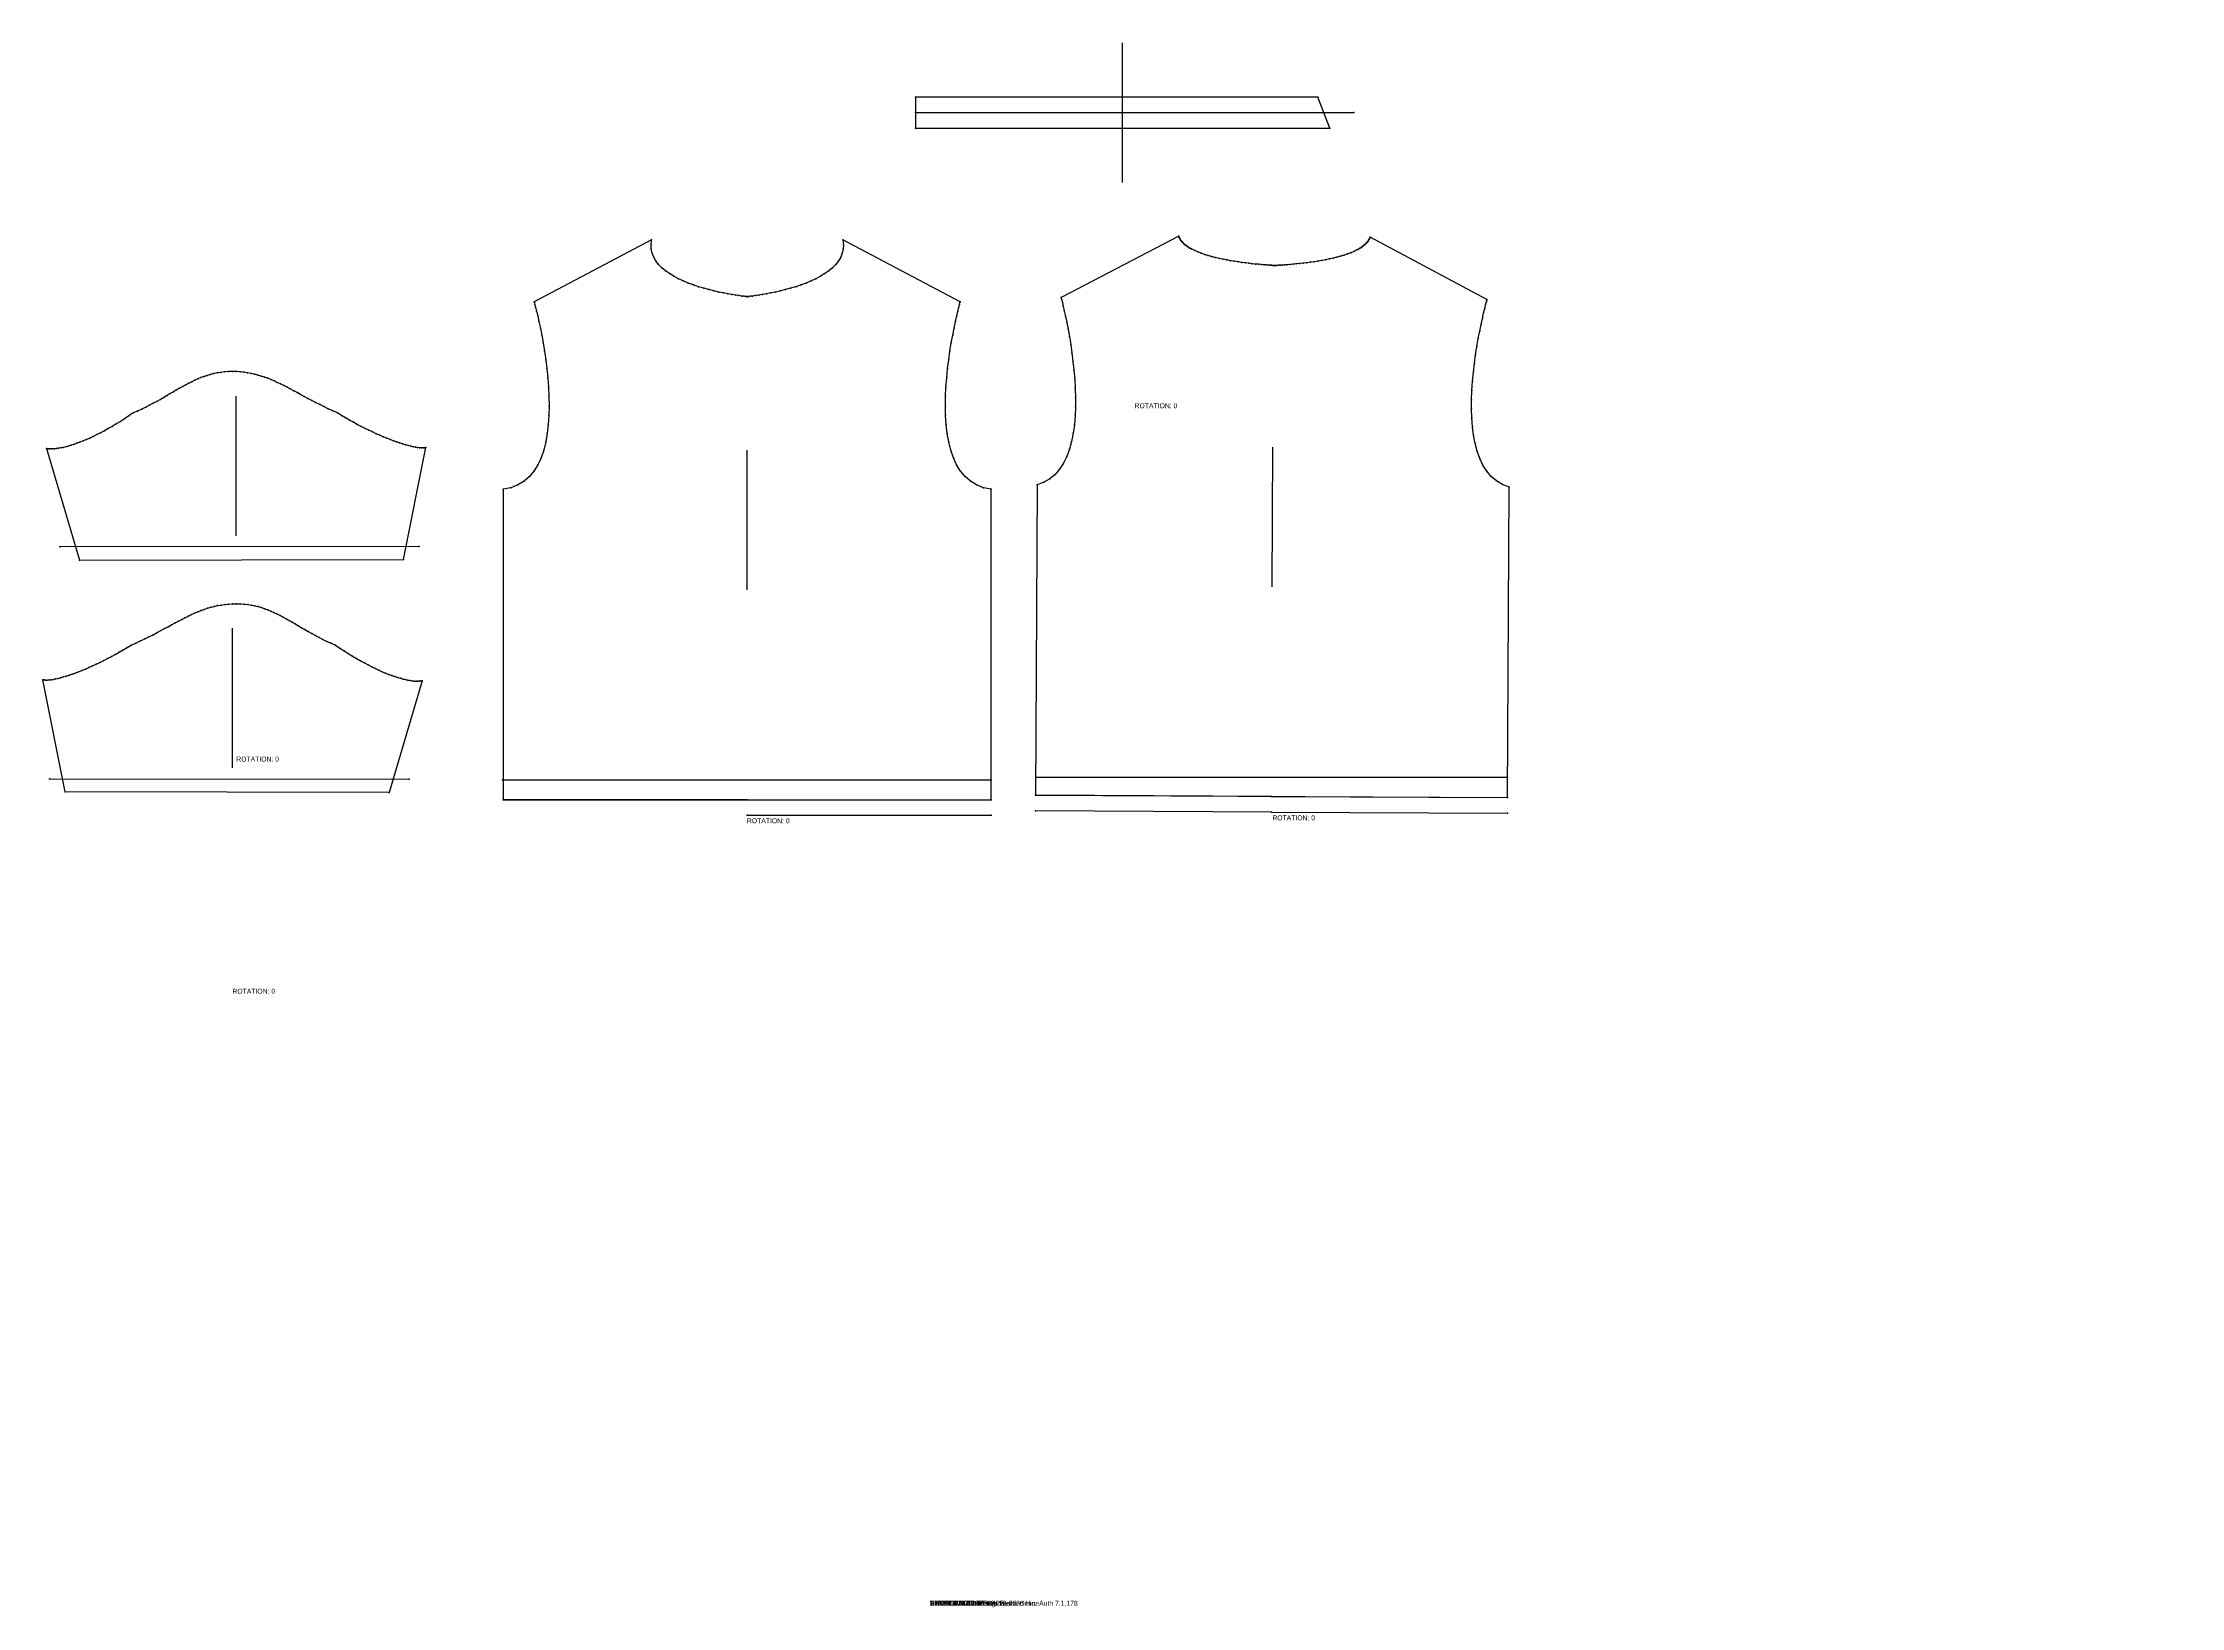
# Model space of a CAD drawing. Extents: x -45 to 63, y 0 to 79.
import ezdxf

# ---------------------------------------------------------------- set-up
doc = ezdxf.new("R2010")
doc.units = 0

# ---------------------------------------------------------------- blocks, each defined once
blk = doc.blocks.new('Pattern_636968_M')
at = {"layer": '1'}
blk.add_lwpolyline([(-9.266447, 66.422943), (-9.284942, 66.424812), (-9.338609, 66.430649), (-9.424722, 66.440781), (-9.540552, 66.455544), (-9.683375, 66.475266), (-9.850465, 66.500282), (-10.039091, 66.530922), (-10.246531, 66.56752), (-10.470055, 66.610405), (-10.706938, 66.659912), (-10.954453, 66.716377), (-11.209873, 66.780128), (-11.47047, 66.851494), (-11.733521, 66.930809), (-11.996297, 67.01841), (-12.25607, 67.114624), (-12.510117, 67.21978), (-12.755707, 67.334213), (-12.990116, 67.458267), (-13.210616, 67.592255), (-13.414482, 67.736519), (-13.598986, 67.891396), (-13.761402, 68.057205), (-13.899002, 68.234291), (-14.00906, 68.422974), (-14.08885, 68.623596), (-14.135645, 68.836487), (-14.146718, 69.061974), (-14.119343, 69.3004), (-14.119343, 69.3004), (-20.068869, 66.157249), (-20.060387, 66.125832), (-20.036421, 66.034447), (-19.999187, 65.887405), (-19.950916, 65.689026), (-19.893818, 65.443611), (-19.83012, 65.155472), (-19.762037, 64.828918), (-19.691793, 64.468269), (-19.621611, 64.077827), (-19.553705, 63.6619), (-19.490297, 63.224804), (-19.433613, 62.770851), (-19.385868, 62.304344), (-19.349281, 61.829597), (-19.326077, 61.350925), (-19.318474, 60.872635), (-19.328693, 60.399036), (-19.358952, 59.934437), (-19.411478, 59.483154), (-19.488483, 59.049492), (-19.592194, 58.637764), (-19.724827, 58.252285), (-19.888607, 57.897354), (-20.085747, 57.577293), (-20.318478, 57.296406), (-20.589008, 57.059006), (-20.89957, 56.869404), (-21.252373, 56.731907), (-21.649647, 56.650826), (-21.649647, 56.650826), (-21.649647, 40.894371), (3.116753, 40.894371), (3.116753, 56.650826), (2.719479, 56.731907), (2.366675, 56.869404), (2.056115, 57.059006), (1.785582, 57.296406), (1.552853, 57.577293), (1.355713, 57.897354), (1.191932, 58.252281), (1.059298, 58.637764), (0.955588, 59.049492), (0.878582, 59.483154), (0.826058, 59.934437), (0.795799, 60.399036), (0.78558, 60.872635), (0.793181, 61.350925), (0.816386, 61.829597), (0.852971, 62.304344), (0.900719, 62.770851), (0.957404, 63.224804), (1.020811, 63.661903), (1.088715, 64.077827), (1.1589, 64.468269), (1.229144, 64.828918), (1.297226, 65.155472), (1.360925, 65.443611), (1.418021, 65.689026), (1.466295, 65.887405), (1.503526, 66.034447), (1.527492, 66.125832), (1.535975, 66.157249), (1.535975, 66.157249), (-4.413551, 69.3004), (-4.386176, 69.061974), (-4.397249, 68.836487), (-4.444044, 68.623596), (-4.523834, 68.422974), (-4.633893, 68.234283), (-4.771492, 68.057205), (-4.933908, 67.891396), (-5.118413, 67.736519), (-5.322278, 67.592255), (-5.542778, 67.458267), (-5.777187, 67.334213), (-6.022778, 67.21978), (-6.276824, 67.114624), (-6.536598, 67.018402), (-6.799373, 66.930809), (-7.062423, 66.851494), (-7.323022, 66.780128), (-7.578442, 66.716377), (-7.825956, 66.659912), (-8.06284, 66.610405), (-8.286364, 66.56752), (-8.493803, 66.530922), (-8.68243, 66.500282), (-8.849519, 66.475266), (-8.992341, 66.455544), (-9.108172, 66.440781), (-9.194285, 66.430649), (-9.247952, 66.424812), (-9.266447, 66.422943)], close=True, dxfattribs=at)
at = {"layer": '2'}
for p in [(-14.119343, 69.3004), (-4.413551, 69.3004), (-9.266447, 66.422943), (-20.068869, 66.157249), (1.535975, 66.157249), (-21.649647, 56.650826), (3.116753, 56.650826), (-21.680805, 41.906036), (3.116753, 41.90601), (-21.649647, 40.894371), (-21.649647, 40.894371), (-9.266447, 40.894371), (-9.266447, 40.894371), (3.116753, 40.894371), (3.116753, 40.894371), (-9.266447, 40.106968), (3.116753, 40.106968)]:
    blk.add_point(p, dxfattribs=at)
at = {"layer": '3'}
for p in [(-14.146718, 69.061974), (-14.135645, 68.836487), (-14.08885, 68.623596), (-14.00906, 68.422974), (-4.523834, 68.422974), (-4.444044, 68.623596), (-4.397249, 68.836487), (-4.386176, 69.061974), (-13.899002, 68.234291), (-13.761402, 68.057205), (-13.598986, 67.891396), (-13.414482, 67.736519), (-13.210616, 67.592255), (-12.990116, 67.458267), (-12.755707, 67.334213), (-5.777187, 67.334213), (-5.542778, 67.458267), (-5.322278, 67.592255), (-5.118413, 67.736519), (-4.933908, 67.891396), (-4.771492, 68.057205), (-4.633893, 68.234283), (-12.510117, 67.21978), (-12.25607, 67.114624), (-11.996297, 67.01841), (-11.733521, 66.930809), (-11.47047, 66.851494), (-11.209873, 66.780128), (-10.954453, 66.716377), (-10.706938, 66.659912), (-10.470055, 66.610405), (-10.246531, 66.56752), (-10.039091, 66.530922), (-9.850465, 66.500282), (-9.683375, 66.475266), (-9.540552, 66.455544), (-9.424722, 66.440781), (-9.338609, 66.430649), (-9.284942, 66.424812), (-9.247952, 66.424812), (-9.194285, 66.430649), (-9.108172, 66.440781), (-8.992341, 66.455544), (-8.849519, 66.475266), (-8.68243, 66.500282), (-8.493803, 66.530922), (-8.286364, 66.56752), (-8.06284, 66.610405), (-7.825956, 66.659912), (-7.578442, 66.716377), (-7.323022, 66.780128), (-7.062423, 66.851494), (-6.799373, 66.930809), (-6.536598, 67.018402), (-6.276824, 67.114624), (-6.022778, 67.21978), (-20.060387, 66.125832), (-20.036421, 66.034447), (-19.999187, 65.887405), (-19.950916, 65.689026), (-19.893818, 65.443611), (-19.83012, 65.155472), (1.297226, 65.155472), (1.360925, 65.443611), (1.418021, 65.689026), (1.466295, 65.887405), (1.503526, 66.034447), (1.527492, 66.125832), (-19.762037, 64.828918), (-19.691793, 64.468269), (-19.621611, 64.077827), (1.088715, 64.077827), (1.1589, 64.468269), (1.229144, 64.828918), (-19.553705, 63.6619), (-19.490297, 63.224804), (0.957404, 63.224804), (1.020811, 63.661903), (-19.433613, 62.770851), (-19.385868, 62.304344), (0.852971, 62.304344), (0.900719, 62.770851), (-19.349281, 61.829597), (-19.326077, 61.350925), (-19.318474, 60.872635), (0.78558, 60.872635), (0.793181, 61.350925), (0.816386, 61.829597), (-19.358952, 59.934437), (-19.328693, 60.399036), (0.795799, 60.399036), (0.826058, 59.934437), (-19.592194, 58.637764), (-19.488483, 59.049492), (-19.411478, 59.483154), (0.878582, 59.483154), (0.955588, 59.049492), (1.059298, 58.637764), (-20.085747, 57.577293), (-19.888607, 57.897354), (-19.724827, 58.252285), (1.191932, 58.252281), (1.355713, 57.897354), (1.552853, 57.577293), (-21.252373, 56.731907), (-20.89957, 56.869404), (-20.589008, 57.059006), (-20.318478, 57.296406), (1.785582, 57.296406), (2.056115, 57.059006), (2.366675, 56.869404), (2.719479, 56.731907)]:
    blk.add_point(p, dxfattribs=at)
at = {"layer": '7'}
blk.add_line((-9.266447, 51.554081), (-9.266447, 58.640694), dxfattribs=at)
at = {"layer": '8'}
for points in [[(-21.680805, 41.906036), (3.116753, 41.90601)], [(-9.266447, 40.894371), (-21.649647, 40.894371)], [(-9.266447, 40.894371), (3.116753, 40.894371)], [(-9.266447, 40.106968), (3.116753, 40.106968)]]:
    blk.add_lwpolyline(points, dxfattribs=at)
at = {"layer": '1'}
blk.add_text('ROTATION: 0', height=0.25, dxfattribs=at).set_placement((-9.282026, 39.703686))
blk = doc.blocks.new('Pattern_636969_M')
at = {"layer": '1'}
blk.add_lwpolyline([(17.470102, 68.006607), (17.465443, 68.006973), (17.441072, 68.008209), (17.398079, 68.010437), (17.337542, 68.013786), (17.260544, 68.018387), (17.168169, 68.024376), (17.061502, 68.031853), (16.941624, 68.040977), (16.809616, 68.051857), (16.666563, 68.064621), (16.513546, 68.079407), (16.351652, 68.096329), (16.181959, 68.115524), (16.005554, 68.137115), (15.823517, 68.161232), (15.636931, 68.187996), (15.446881, 68.217545), (15.254448, 68.25), (15.060715, 68.285484), (14.866766, 68.324135), (14.673683, 68.366074), (14.482548, 68.411423), (14.294445, 68.46032), (14.110457, 68.512886), (13.931667, 68.569252), (13.759157, 68.629547), (13.59401, 68.693893), (13.43731, 68.762413), (13.290138, 68.835243), (13.290138, 68.835243), (13.238323, 68.86306), (13.18799, 68.891617), (13.139204, 68.920914), (13.092035, 68.950951), (13.04655, 68.981743), (13.002817, 69.013275), (12.960903, 69.045563), (12.920877, 69.078606), (12.882805, 69.112396), (12.846755, 69.146942), (12.812796, 69.182243), (12.780994, 69.218307), (12.751418, 69.255127), (12.724136, 69.292709), (12.699213, 69.331062), (12.67672, 69.370171), (12.656723, 69.410049), (12.639289, 69.450699), (12.624487, 69.492119), (12.624487, 69.492119), (6.659507, 66.378403), (6.66733, 66.348679), (6.689474, 66.262131), (6.723955, 66.122711), (6.768787, 65.934364), (6.821983, 65.70105), (6.881554, 65.426712), (6.945518, 65.115295), (7.011886, 64.770752), (7.078671, 64.397034), (7.14389, 63.998096), (7.205558, 63.577873), (7.261681, 63.140331), (7.310282, 62.689407), (7.349371, 62.22905), (7.37696, 61.763222), (7.391065, 61.295856), (7.3897, 60.830914), (7.370877, 60.372337), (7.332611, 59.924084), (7.272917, 59.490093), (7.189807, 59.074322), (7.081294, 58.680714), (6.945395, 58.313225), (6.78012, 57.975796), (6.583486, 57.672386), (6.353505, 57.406937), (6.088193, 57.183403), (5.785561, 57.005733), (5.443623, 56.877872), (5.443623, 56.877872), (5.365785, 41.121609), (29.308205, 41.00333), (29.386044, 56.759594), (29.045385, 56.890823), (28.744526, 57.07148), (28.48143, 57.297623), (28.254086, 57.565331), (28.060459, 57.87067), (27.898529, 58.209713), (27.766266, 58.578526), (27.661646, 58.973186), (27.582647, 59.389759), (27.527245, 59.824318), (27.493408, 60.27293), (27.479118, 60.73167), (27.482346, 61.196602), (27.501068, 61.663803), (27.533258, 62.129341), (27.576893, 62.589287), (27.629948, 63.039711), (27.690392, 63.476677), (27.756207, 63.896271), (27.825363, 64.294548), (27.895842, 64.66758), (27.965611, 65.011452), (28.032646, 65.32222), (28.094925, 65.595955), (28.150425, 65.828735), (28.197113, 66.016624), (28.232969, 66.155701), (28.255968, 66.242027), (28.264084, 66.271675), (28.264084, 66.271675), (22.33016, 69.444176), (22.314949, 69.402901), (22.297115, 69.362427), (22.276726, 69.322746), (22.253845, 69.283859), (22.228546, 69.245758), (22.200893, 69.20845), (22.170954, 69.171913), (22.138798, 69.136169), (22.104492, 69.101212), (22.068104, 69.067017), (22.029699, 69.033607), (21.989347, 69.000961), (21.947117, 68.969093), (21.903074, 68.937988), (21.857288, 68.907654), (21.809824, 68.878082), (21.760752, 68.849266), (21.710138, 68.821205), (21.658051, 68.793907), (21.658051, 68.793907), (21.510166, 68.722534), (21.352797, 68.655563), (21.187023, 68.59285), (21.013926, 68.534271), (20.834587, 68.479668), (20.650089, 68.428925), (20.461512, 68.381889), (20.269939, 68.338425), (20.07645, 68.298393), (19.88213, 68.261665), (19.688055, 68.228096), (19.495312, 68.197548), (19.304977, 68.169876), (19.118137, 68.144951), (18.935871, 68.122635), (18.75926, 68.102791), (18.589386, 68.085274), (18.427332, 68.069954), (18.274178, 68.056679), (18.131006, 68.045326), (17.998898, 68.035751), (17.878933, 68.027817), (17.772198, 68.021393), (17.679768, 68.016319), (17.60273, 68.012482), (17.542162, 68.009727), (17.499147, 68.007919), (17.474768, 68.006927), (17.470102, 68.006607)], close=True, dxfattribs=at)
at = {"layer": '2'}
for p in [(12.624487, 69.492119), (22.33016, 69.444176), (13.290138, 68.835243), (21.658051, 68.793907), (17.470102, 68.006607), (6.659507, 66.378403), (28.264084, 66.271675), (5.443623, 56.877872), (29.386044, 56.759594), (5.370349, 42.044975), (29.313347, 42.044952), (5.361897, 40.334217), (5.365785, 41.121609), (5.365786, 41.121609), (17.333105, 40.275074), (17.333107, 40.275074), (17.336996, 41.062466), (17.336996, 41.062466), (29.304314, 40.215939), (29.308205, 41.00333), (29.308205, 41.00333)]:
    blk.add_point(p, dxfattribs=at)
at = {"layer": '3'}
for p in [(12.639289, 69.450699), (12.656723, 69.410049), (12.67672, 69.370171), (12.699213, 69.331062), (12.724136, 69.292709), (12.751418, 69.255127), (12.780994, 69.218307), (12.812796, 69.182243), (12.846755, 69.146942), (12.882805, 69.112396), (12.920877, 69.078606), (12.960903, 69.045563), (13.002817, 69.013275), (13.04655, 68.981743), (13.092035, 68.950951), (13.139204, 68.920914), (13.18799, 68.891617), (13.238323, 68.86306), (13.43731, 68.762413), (13.59401, 68.693893), (13.759157, 68.629547), (13.931667, 68.569252), (14.110457, 68.512886), (14.294445, 68.46032), (14.482548, 68.411423), (14.673683, 68.366074), (20.461512, 68.381889), (20.650089, 68.428925), (20.834587, 68.479668), (21.013926, 68.534271), (21.187023, 68.59285), (21.352797, 68.655563), (21.510166, 68.722534), (21.710138, 68.821205), (21.760752, 68.849266), (21.809824, 68.878082), (21.857288, 68.907654), (21.903074, 68.937988), (21.947117, 68.969093), (21.989347, 69.000961), (22.029699, 69.033607), (22.068104, 69.067017), (22.104492, 69.101212), (22.138798, 69.136169), (22.170954, 69.171913), (22.200893, 69.20845), (22.228546, 69.245758), (22.253845, 69.283859), (22.276726, 69.322746), (22.297115, 69.362427), (22.314949, 69.402901), (14.866766, 68.324135), (15.060715, 68.285484), (15.254448, 68.25), (15.446881, 68.217545), (15.636931, 68.187996), (15.823517, 68.161232), (16.005554, 68.137115), (16.181959, 68.115524), (16.351652, 68.096329), (16.513546, 68.079407), (16.666563, 68.064621), (16.809616, 68.051857), (16.941624, 68.040977), (17.061502, 68.031853), (17.168169, 68.024376), (17.260544, 68.018387), (17.337542, 68.013786), (17.398079, 68.010437), (17.441072, 68.008209), (17.465443, 68.006973), (17.474768, 68.006927), (17.499147, 68.007919), (17.542162, 68.009727), (17.60273, 68.012482), (17.679768, 68.016319), (17.772198, 68.021393), (17.878933, 68.027817), (17.998898, 68.035751), (18.131006, 68.045326), (18.274178, 68.056679), (18.427332, 68.069954), (18.589386, 68.085274), (18.75926, 68.102791), (18.935871, 68.122635), (19.118137, 68.144951), (19.304977, 68.169876), (19.495312, 68.197548), (19.688055, 68.228096), (19.88213, 68.261665), (20.07645, 68.298393), (20.269939, 68.338425), (6.66733, 66.348679), (6.689474, 66.262131), (28.255968, 66.242027), (6.723955, 66.122711), (6.768787, 65.934364), (6.821983, 65.70105), (6.881554, 65.426712), (6.945518, 65.115295), (28.032646, 65.32222), (28.094925, 65.595955), (28.150425, 65.828735), (28.197113, 66.016624), (28.232969, 66.155701), (7.011886, 64.770752), (7.078671, 64.397034), (27.825363, 64.294548), (27.895842, 64.66758), (27.965611, 65.011452), (7.14389, 63.998096), (7.205558, 63.577873), (7.261681, 63.140331), (27.629948, 63.039711), (27.690392, 63.476677), (27.756207, 63.896271), (7.310282, 62.689407), (7.349371, 62.22905), (27.533258, 62.129341), (27.576893, 62.589287), (7.37696, 61.763222), (7.3897, 60.830914), (7.391065, 61.295856), (27.482346, 61.196602), (27.501068, 61.663803), (7.332611, 59.924084), (7.370877, 60.372337), (27.479118, 60.73167), (27.493408, 60.27293), (27.527245, 59.824318), (7.081294, 58.680714), (7.189807, 59.074322), (7.272917, 59.490093), (27.582647, 59.389759), (27.661646, 58.973186), (6.583486, 57.672386), (6.78012, 57.975796), (6.945395, 58.313225), (27.766266, 58.578526), (27.898529, 58.209713), (28.060459, 57.87067), (28.254086, 57.565331), (5.785561, 57.005733), (6.088193, 57.183403), (6.353505, 57.406937), (28.48143, 57.297623), (28.744526, 57.07148), (29.045385, 56.890823)]:
    blk.add_point(p, dxfattribs=at)
at = {"layer": '7'}
blk.add_line((17.35841, 51.70446), (17.393419, 58.790989), dxfattribs=at)
at = {"layer": '8'}
for points in [[(5.370349, 42.044975), (29.313347, 42.044952)], [(17.333107, 40.275074), (5.361897, 40.334217)], [(17.336996, 41.062466), (5.365786, 41.121609)], [(17.333105, 40.275074), (29.304314, 40.215939)], [(17.336996, 41.062466), (29.308205, 41.00333)]]:
    blk.add_lwpolyline(points, dxfattribs=at)
at = {"layer": '1'}
blk.add_text('ROTATION: 0', height=0.25, dxfattribs=at).set_placement((17.37397, 39.854031))
blk = doc.blocks.new('Pattern_1621764_M')
at = {"layer": '1'}
blk.add_lwpolyline([(-26.706415, 53.087074), (-25.565569, 58.771221), (-25.632187, 58.759724), (-25.708006, 58.754013), (-25.792702, 58.754009), (-25.885948, 58.759647), (-25.987423, 58.770855), (-26.096798, 58.787556), (-26.213753, 58.809677), (-26.337959, 58.837147), (-26.469091, 58.869892), (-26.606829, 58.907845), (-26.750845, 58.950924), (-26.900814, 58.999065), (-27.056412, 59.052189), (-27.217314, 59.110226), (-27.383196, 59.173103), (-27.553732, 59.240753), (-27.7286, 59.313091), (-27.907473, 59.390057), (-28.090025, 59.471569), (-28.275934, 59.55756), (-28.464874, 59.647953), (-28.656521, 59.74268), (-28.850548, 59.841663), (-29.046635, 59.944836), (-29.244452, 60.05212), (-29.443676, 60.163448), (-29.643984, 60.278744), (-29.845051, 60.397934), (-30.046549, 60.520947), (-30.046549, 60.520947), (-30.286861, 60.628864), (-30.517897, 60.736473), (-30.740238, 60.843529), (-30.95447, 60.94978), (-31.161179, 61.054985), (-31.360949, 61.158901), (-31.554361, 61.261276), (-31.742004, 61.361866), (-31.924461, 61.460423), (-32.102314, 61.556702), (-32.276154, 61.650459), (-32.446556, 61.741447), (-32.614113, 61.829414), (-32.779404, 61.91412), (-32.94302, 61.995319), (-33.105537, 62.072762), (-33.267548, 62.146202), (-33.429626, 62.215397), (-33.592369, 62.280098), (-33.756351, 62.340061), (-33.922165, 62.395035), (-34.090389, 62.444778), (-34.261608, 62.489044), (-34.436409, 62.527584), (-34.615379, 62.560154), (-34.799095, 62.586506), (-34.988148, 62.606396), (-35.183117, 62.619576), (-35.384594, 62.625801), (-35.384594, 62.625801), (-35.585701, 62.619156), (-35.779568, 62.604782), (-35.966782, 62.583012), (-36.147926, 62.554184), (-36.323586, 62.518631), (-36.494347, 62.476692), (-36.660786, 62.428703), (-36.823494, 62.375), (-36.983063, 62.315922), (-37.14006, 62.251797), (-37.295086, 62.182968), (-37.448715, 62.109772), (-37.601536, 62.032539), (-37.754131, 61.951614), (-37.907085, 61.867325), (-38.060989, 61.780014), (-38.216415, 61.690014), (-38.373962, 61.59766), (-38.534203, 61.503292), (-38.697727, 61.407246), (-38.86512, 61.309856), (-39.036961, 61.211456), (-39.21384, 61.112389), (-39.396343, 61.012989), (-39.585045, 60.913589), (-39.780544, 60.814526), (-39.983414, 60.716137), (-40.194241, 60.618759), (-40.413612, 60.522728), (-40.413612, 60.522728), (-40.635284, 60.372513), (-40.853104, 60.229561), (-41.066933, 60.093754), (-41.276649, 59.964996), (-41.482132, 59.84317), (-41.683247, 59.728176), (-41.879864, 59.619904), (-42.071865, 59.518242), (-42.259117, 59.423084), (-42.441494, 59.334324), (-42.61887, 59.25185), (-42.791119, 59.17556), (-42.958107, 59.105343), (-43.119713, 59.041088), (-43.27581, 58.982693), (-43.42627, 58.930046), (-43.570965, 58.883041), (-43.709766, 58.841572), (-43.842552, 58.805527), (-43.969185, 58.774796), (-44.08955, 58.749279), (-44.203514, 58.728863), (-44.310944, 58.71344), (-44.411728, 58.702908), (-44.505722, 58.697147), (-44.592812, 58.696064), (-44.672863, 58.699539), (-44.74575, 58.70747), (-44.811348, 58.719746), (-44.811348, 58.719746), (-43.138348, 53.047619)], close=True, dxfattribs=at)
at = {"layer": '2'}
for p in [(-35.384594, 62.625801), (-40.413612, 60.522728), (-30.046549, 60.520947), (-44.811348, 58.719746), (-25.565569, 58.771221), (-44.148094, 53.729092), (-25.909399, 53.741169), (-43.138348, 53.047619), (-26.706415, 53.087074)]:
    blk.add_point(p, dxfattribs=at)
at = {"layer": '3'}
for p in [(-37.907085, 61.867325), (-37.754131, 61.951614), (-37.601536, 62.032539), (-37.448715, 62.109772), (-37.295086, 62.182968), (-37.14006, 62.251797), (-36.983063, 62.315922), (-36.823494, 62.375), (-36.660786, 62.428703), (-36.494347, 62.476692), (-36.323586, 62.518631), (-36.147926, 62.554184), (-35.966782, 62.583012), (-35.779568, 62.604782), (-35.585701, 62.619156), (-35.183117, 62.619576), (-34.988148, 62.606396), (-34.799095, 62.586506), (-34.615379, 62.560154), (-34.436409, 62.527584), (-34.261608, 62.489044), (-34.090389, 62.444778), (-33.922165, 62.395035), (-33.756351, 62.340061), (-33.592369, 62.280098), (-33.429626, 62.215397), (-33.267548, 62.146202), (-33.105537, 62.072762), (-32.94302, 61.995319), (-32.779404, 61.91412), (-39.780544, 60.814526), (-39.585045, 60.913589), (-39.396343, 61.012989), (-39.21384, 61.112389), (-39.036961, 61.211456), (-38.86512, 61.309856), (-38.697727, 61.407246), (-38.534203, 61.503292), (-38.373962, 61.59766), (-38.216415, 61.690014), (-38.060989, 61.780014), (-32.614113, 61.829414), (-32.446556, 61.741447), (-32.276154, 61.650459), (-32.102314, 61.556702), (-31.924461, 61.460423), (-31.742004, 61.361866), (-31.554361, 61.261276), (-31.360949, 61.158901), (-31.161179, 61.054985), (-30.95447, 60.94978), (-30.740238, 60.843529), (-41.683247, 59.728176), (-41.482132, 59.84317), (-41.276649, 59.964996), (-41.066933, 60.093754), (-40.853104, 60.229561), (-40.635284, 60.372513), (-40.194241, 60.618759), (-39.983414, 60.716137), (-30.517897, 60.736473), (-30.286861, 60.628864), (-29.845051, 60.397934), (-29.643984, 60.278744), (-29.443676, 60.163448), (-29.244452, 60.05212), (-29.046635, 59.944836), (-28.850548, 59.841663), (-28.656521, 59.74268), (-44.74575, 58.70747), (-44.672863, 58.699539), (-44.592812, 58.696064), (-44.505722, 58.697147), (-44.411728, 58.702908), (-44.310944, 58.71344), (-44.203514, 58.728863), (-44.08955, 58.749279), (-43.969185, 58.774796), (-43.842552, 58.805527), (-43.709766, 58.841572), (-43.570965, 58.883041), (-43.42627, 58.930046), (-43.27581, 58.982693), (-43.119713, 59.041088), (-42.958107, 59.105343), (-42.791119, 59.17556), (-42.61887, 59.25185), (-42.441494, 59.334324), (-42.259117, 59.423084), (-42.071865, 59.518242), (-41.879864, 59.619904), (-28.464874, 59.647953), (-28.275934, 59.55756), (-28.090025, 59.471569), (-27.907473, 59.390057), (-27.7286, 59.313091), (-27.553732, 59.240753), (-27.383196, 59.173103), (-27.217314, 59.110226), (-27.056412, 59.052189), (-26.900814, 58.999065), (-26.750845, 58.950924), (-26.606829, 58.907845), (-26.469091, 58.869892), (-26.337959, 58.837147), (-26.213753, 58.809677), (-26.096798, 58.787556), (-25.987423, 58.770855), (-25.885948, 58.759647), (-25.792702, 58.754009), (-25.708006, 58.754013), (-25.632187, 58.759724)]:
    blk.add_point(p, dxfattribs=at)
at = {"layer": '7'}
blk.add_line((-35.188457, 54.293404), (-35.188457, 61.38002), dxfattribs=at)
at = {"layer": '8'}
blk.add_lwpolyline([(-25.909399, 53.741169), (-44.148094, 53.729092)], dxfattribs=at)
at = {"layer": '1'}
blk.add_text('ROTATION: 0', height=0.25, dxfattribs=at).set_placement((-35.188457, 42.836712))
blk = doc.blocks.new('Pattern_1621765_M')
at = {"layer": '1'}
blk.add_lwpolyline([(-43.864742, 41.304516), (-45.005589, 46.988663), (-44.938969, 46.977165), (-44.863152, 46.971455), (-44.778458, 46.971451), (-44.685207, 46.977089), (-44.583733, 46.988297), (-44.474358, 47.004997), (-44.357407, 47.027119), (-44.2332, 47.054588), (-44.102066, 47.087334), (-43.964329, 47.125286), (-43.820313, 47.168365), (-43.670345, 47.216507), (-43.514748, 47.26963), (-43.353844, 47.327667), (-43.187962, 47.390545), (-43.017426, 47.458191), (-42.842556, 47.530533), (-42.663685, 47.607498), (-42.481133, 47.689011), (-42.295223, 47.775002), (-42.106285, 47.865395), (-41.914639, 47.960121), (-41.720608, 48.059105), (-41.524525, 48.162277), (-41.326706, 48.269562), (-41.12748, 48.38089), (-40.927174, 48.496185), (-40.726109, 48.615376), (-40.524609, 48.738388), (-40.524609, 48.738388), (-40.284294, 48.846306), (-40.053261, 48.953915), (-39.830921, 49.06097), (-39.616688, 49.167221), (-39.409977, 49.27243), (-39.210209, 49.376343), (-39.016796, 49.478718), (-38.829155, 49.579308), (-38.646698, 49.677864), (-38.468842, 49.774143), (-38.295006, 49.867901), (-38.124599, 49.958885), (-37.957043, 50.046856), (-37.791752, 50.131561), (-37.628139, 50.212761), (-37.465618, 50.290203), (-37.303612, 50.363647), (-37.141529, 50.432838), (-36.978786, 50.49754), (-36.814804, 50.557503), (-36.648994, 50.612476), (-36.48077, 50.66222), (-36.309547, 50.706486), (-36.134747, 50.745026), (-35.95578, 50.777596), (-35.772064, 50.803947), (-35.583012, 50.823837), (-35.388039, 50.837017), (-35.186565, 50.843239), (-35.186565, 50.843239), (-34.985458, 50.836597), (-34.791588, 50.822224), (-34.604374, 50.800453), (-34.423233, 50.771626), (-34.247574, 50.736073), (-34.076813, 50.694134), (-33.91037, 50.646145), (-33.747662, 50.592442), (-33.588097, 50.533363), (-33.431095, 50.469238), (-33.276073, 50.40041), (-33.122444, 50.327213), (-32.969624, 50.249981), (-32.817028, 50.169056), (-32.66407, 50.084766), (-32.51017, 49.997456), (-32.35474, 49.907455), (-32.197197, 49.815102), (-32.036957, 49.720734), (-31.87343, 49.624687), (-31.706039, 49.527298), (-31.534195, 49.428902), (-31.357315, 49.329834), (-31.174816, 49.230431), (-30.986111, 49.131031), (-30.790615, 49.031967), (-30.587746, 48.933578), (-30.376919, 48.836201), (-30.157543, 48.74017), (-30.157543, 48.74017), (-29.935871, 48.589954), (-29.718056, 48.446999), (-29.504223, 48.311195), (-29.294506, 48.182438), (-29.089027, 48.060612), (-28.887913, 47.945618), (-28.691292, 47.837345), (-28.499294, 47.735683), (-28.312038, 47.640526), (-28.129663, 47.551765), (-27.952286, 47.469292), (-27.780037, 47.393002), (-27.613049, 47.322784), (-27.451443, 47.25853), (-27.295345, 47.200134), (-27.144886, 47.147488), (-27.000191, 47.100483), (-26.861391, 47.059013), (-26.728607, 47.022964), (-26.601973, 46.992237), (-26.481609, 46.966721), (-26.367645, 46.946304), (-26.260212, 46.930882), (-26.159431, 46.920349), (-26.065435, 46.914589), (-25.978346, 46.913506), (-25.898294, 46.916981), (-25.825409, 46.924911), (-25.759809, 46.937187), (-25.759809, 46.937187), (-27.43281, 41.26506)], close=True, dxfattribs=at)
at = {"layer": '2'}
for p in [(-35.186565, 50.843239), (-40.524609, 48.738388), (-30.157543, 48.74017), (-45.005589, 46.988663), (-25.759809, 46.937187), (-44.661758, 41.958611), (-43.864742, 41.304516), (-27.43281, 41.26506), (-26.423065, 41.946533)]:
    blk.add_point(p, dxfattribs=at)
at = {"layer": '3'}
for p in [(-38.124599, 49.958885), (-37.957043, 50.046856), (-37.791752, 50.131561), (-37.628139, 50.212761), (-37.465618, 50.290203), (-37.303612, 50.363647), (-37.141529, 50.432838), (-36.978786, 50.49754), (-36.814804, 50.557503), (-36.648994, 50.612476), (-36.48077, 50.66222), (-36.309547, 50.706486), (-36.134747, 50.745026), (-35.95578, 50.777596), (-35.772064, 50.803947), (-35.583012, 50.823837), (-35.388039, 50.837017), (-34.985458, 50.836597), (-34.791588, 50.822224), (-34.604374, 50.800453), (-34.423233, 50.771626), (-34.247574, 50.736073), (-34.076813, 50.694134), (-33.91037, 50.646145), (-33.747662, 50.592442), (-33.588097, 50.533363), (-33.431095, 50.469238), (-33.276073, 50.40041), (-33.122444, 50.327213), (-32.969624, 50.249981), (-32.817028, 50.169056), (-32.66407, 50.084766), (-32.51017, 49.997456), (-32.35474, 49.907455), (-40.284294, 48.846306), (-40.053261, 48.953915), (-39.830921, 49.06097), (-39.616688, 49.167221), (-39.409977, 49.27243), (-39.210209, 49.376343), (-39.016796, 49.478718), (-38.829155, 49.579308), (-38.646698, 49.677864), (-38.468842, 49.774143), (-38.295006, 49.867901), (-32.197197, 49.815102), (-32.036957, 49.720734), (-31.87343, 49.624687), (-31.706039, 49.527298), (-31.534195, 49.428902), (-31.357315, 49.329834), (-31.174816, 49.230431), (-30.986111, 49.131031), (-30.790615, 49.031967), (-30.587746, 48.933578), (-30.376919, 48.836201), (-42.295223, 47.775002), (-42.106285, 47.865395), (-41.914639, 47.960121), (-41.720608, 48.059105), (-41.524525, 48.162277), (-41.326706, 48.269562), (-41.12748, 48.38089), (-40.927174, 48.496185), (-40.726109, 48.615376), (-29.935871, 48.589954), (-29.718056, 48.446999), (-29.504223, 48.311195), (-29.294506, 48.182438), (-29.089027, 48.060612), (-28.887913, 47.945618), (-28.691292, 47.837345), (-44.938969, 46.977165), (-44.863152, 46.971455), (-44.778458, 46.971451), (-44.685207, 46.977089), (-44.583733, 46.988297), (-44.474358, 47.004997), (-44.357407, 47.027119), (-44.2332, 47.054588), (-44.102066, 47.087334), (-43.964329, 47.125286), (-43.820313, 47.168365), (-43.670345, 47.216507), (-43.514748, 47.26963), (-43.353844, 47.327667), (-43.187962, 47.390545), (-43.017426, 47.458191), (-42.842556, 47.530533), (-42.663685, 47.607498), (-42.481133, 47.689011), (-28.499294, 47.735683), (-28.312038, 47.640526), (-28.129663, 47.551765), (-27.952286, 47.469292), (-27.780037, 47.393002), (-27.613049, 47.322784), (-27.451443, 47.25853), (-27.295345, 47.200134), (-27.144886, 47.147488), (-27.000191, 47.100483), (-26.861391, 47.059013), (-26.728607, 47.022964), (-26.601973, 46.992237), (-26.481609, 46.966721), (-26.367645, 46.946304), (-26.260212, 46.930882), (-26.159431, 46.920349), (-26.065435, 46.914589), (-25.978346, 46.913506), (-25.898294, 46.916981), (-25.825409, 46.924911)]:
    blk.add_point(p, dxfattribs=at)
at = {"layer": '7'}
blk.add_line((-35.382698, 42.510841), (-35.382698, 49.597458), dxfattribs=at)
at = {"layer": '8'}
blk.add_lwpolyline([(-44.661758, 41.958611), (-26.423065, 41.946533)], dxfattribs=at)
at = {"layer": '1'}
blk.add_text('ROTATION: 0', height=0.25, dxfattribs=at).set_placement((-35.382698, 31.05415))
blk = doc.blocks.new('Pattern_2091816_M')
at = {"layer": '1'}
blk.add_lwpolyline([(-0.734575, 74.976036), (20.296593, 74.976036), (19.690128, 76.550835), (-0.734575, 76.550835)], close=True, dxfattribs=at)
at = {"layer": '2'}
for p in [(-0.734575, 76.550835), (19.690128, 76.550835), (-0.734575, 75.763435), (-0.734575, 74.976036), (20.296593, 74.976036), (21.50952, 75.763435)]:
    blk.add_point(p, dxfattribs=at)
at = {"layer": '7'}
blk.add_line((9.781009, 72.220131), (9.781009, 79.306747), dxfattribs=at)
at = {"layer": '8'}
blk.add_lwpolyline([(-0.734575, 75.763435), (21.50952, 75.763435)], dxfattribs=at)
at = {"layer": '1'}
blk.add_text('ROTATION: 0', height=0.25, dxfattribs=at).set_placement((10.387472, 60.763435))

msp = doc.modelspace()

# ---------------------------------------------------------------- block references
at = {"layer": '1'}
for name in ['Pattern_2091816_M', 'Pattern_636969_M', 'Pattern_636968_M', 'Pattern_1621764_M', 'Pattern_1621765_M']:
    msp.add_blockref(name, (0, 0), dxfattribs=at)

# ---------------------------------------------------------------- texts
for s in ['AUTHOR: CLO Virtual Fashion Inc.', 'VERSION: 3', 'STYLE NAME: tshirtgr', 'CREATION DATE: 01-10-2026', 'CREATION TIME: 12:25', 'SAMPLE SIZE: M', 'PRODUCT: CLO Standalone OnlineAuth 7.1.178', 'UNITS: ENGLISH']:
    msp.add_text(s, height=0.25, dxfattribs=at).set_placement((0, 0))

doc.saveas('drawing.dxf')
